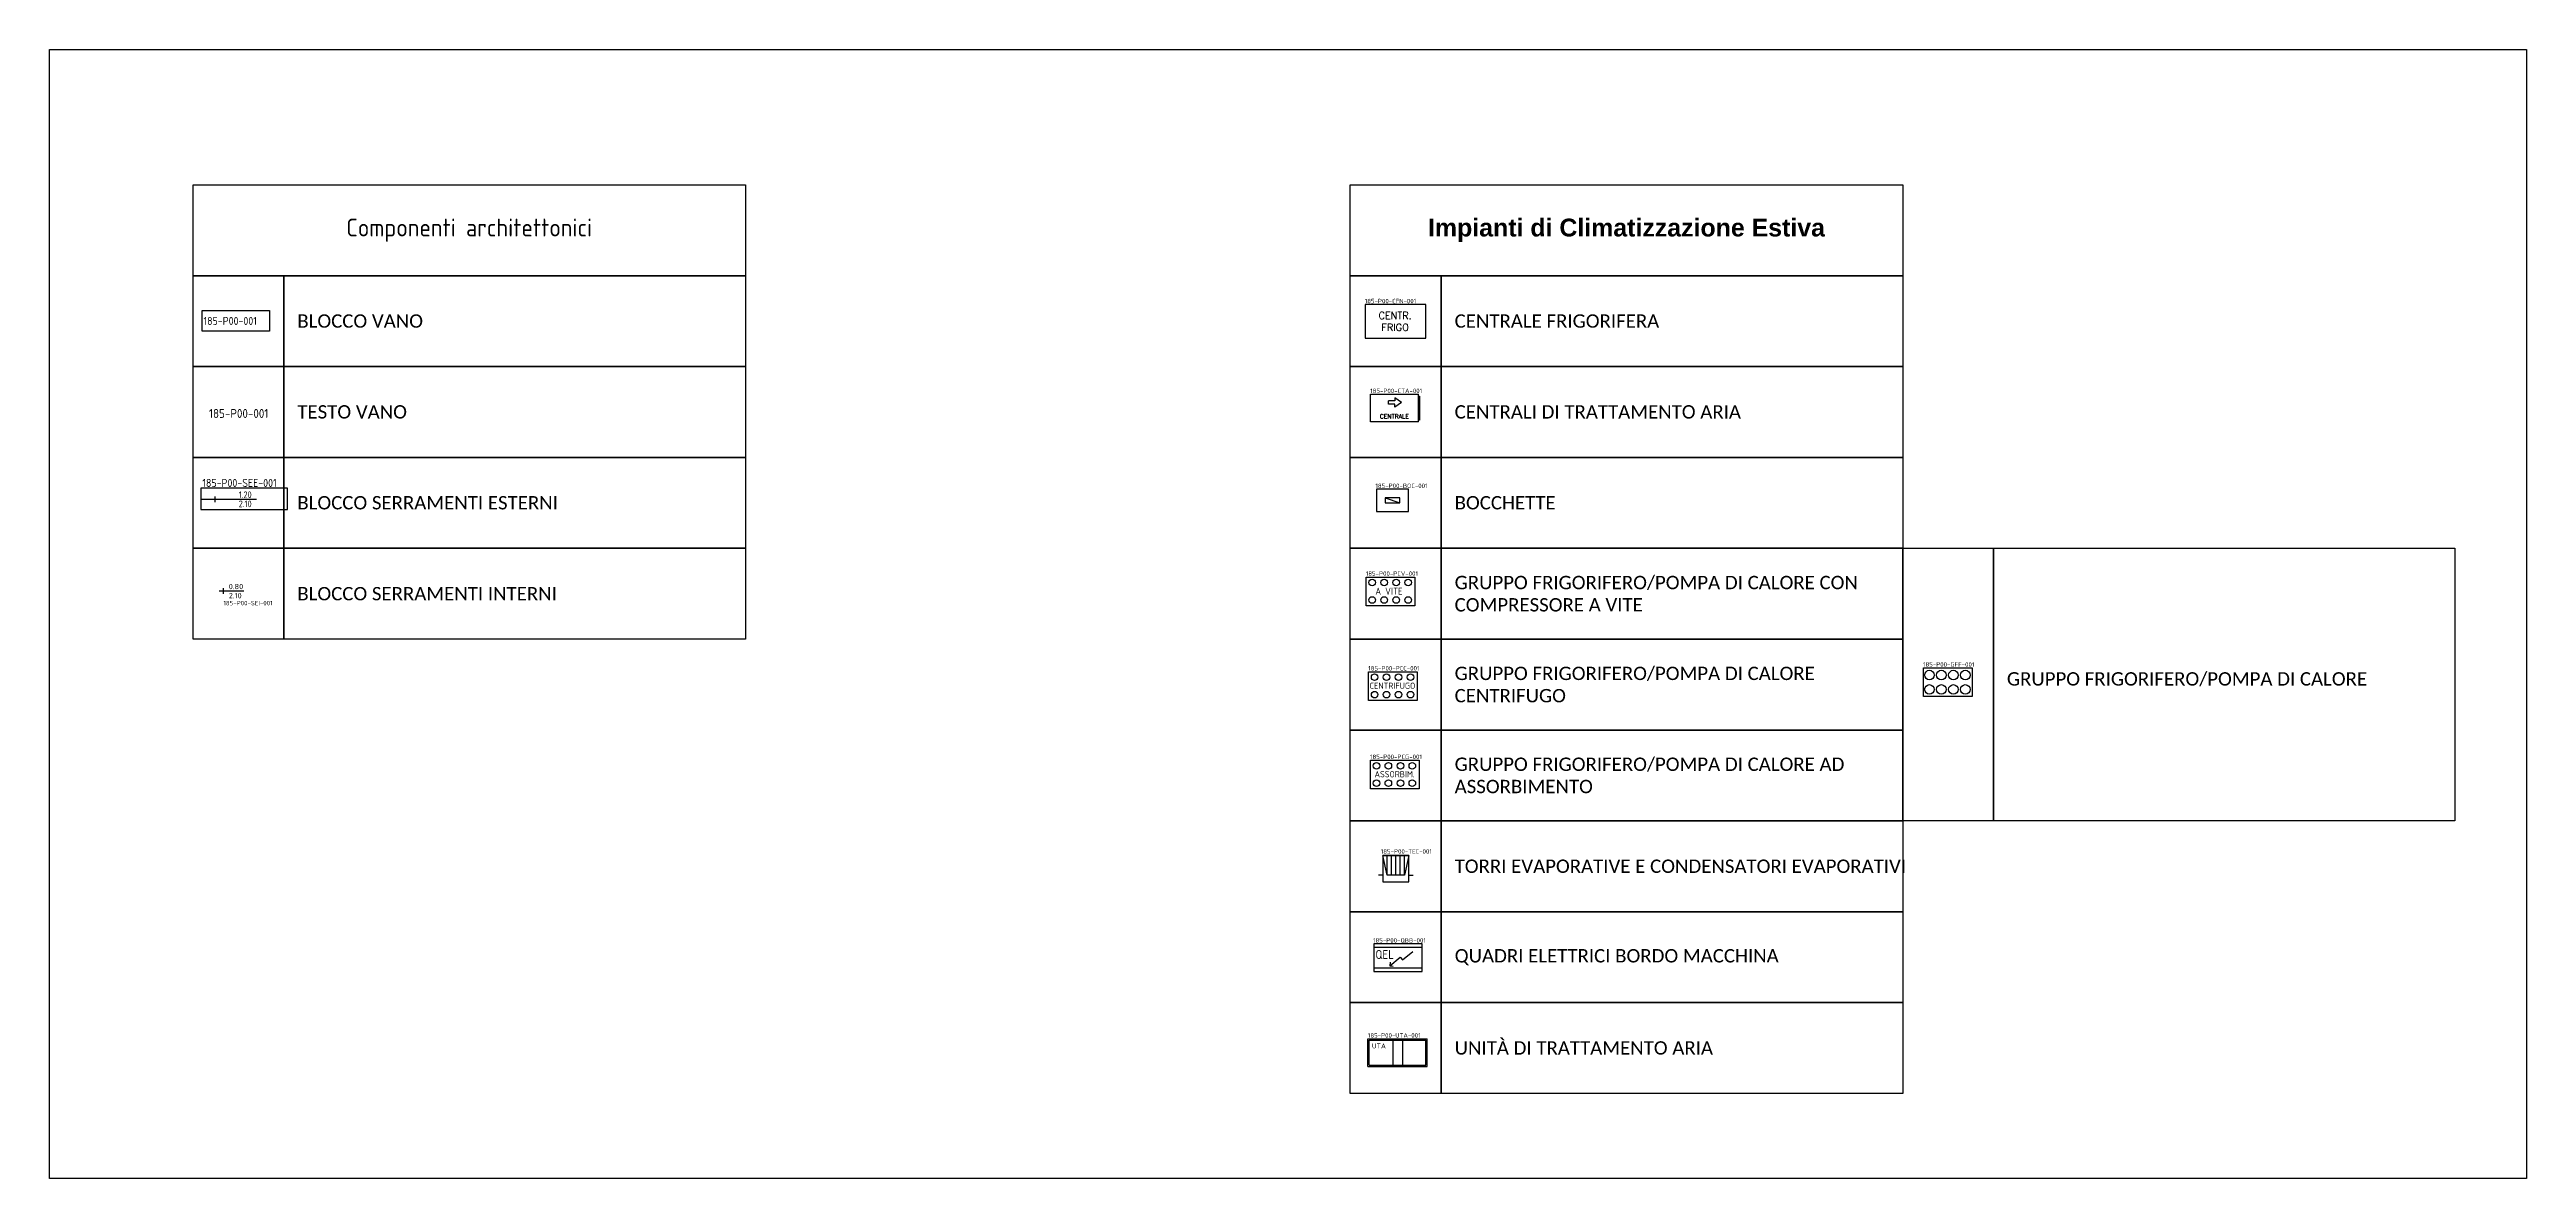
# Model space of a CAD drawing. Header units: millimetres. Extents: x -605.1 to -535.8, y -486.8 to -421.1.
# Drawn here: x -587.55 to -559.75, y -433.76 to -421.09 of the extents above; entities that cross this region are included whole.
import ezdxf
from ezdxf.enums import TextEntityAlignment as Align

# ---------------------------------------------------------------- set-up
doc = ezdxf.new("R2010")
doc.units = ezdxf.units.MM
doc.linetypes.add('TRATTEGGIATA', pattern=[0.75, 0.5, -0.25])
for name, color, linetype in [('00_Legenda-Linee', 7, 'Continuous'), ('A-Infissi', 154, 'Continuous'), ('A-Testo', 7, 'Continuous'), ('I-Impianti Climatizzazione Estiva', 40, 'Continuous'), ('Z-RM', 5, 'Continuous'), ('Z-RMBK', 6, 'Continuous'), ('Z-RMTXT', 1, 'Continuous')]:
    doc.layers.add(name, color=color, linetype=linetype)
doc.styles.get("Standard").update_dxf_attribs({"font": 'isocp.shx'})

msp = doc.modelspace()

# ---------------------------------------------------------------- texts
for s, insert, char_height, width, attachment_point in [('Componenti architettonici', (-582.844, -423.119), 0.2, 6.19909, 5), ('\\pxi0,l1;{\\fCalibri|b0|i0|c1|p0;BLOCCO VANO}', (-584.923, -424.139), 0.15, 5.17894, 4), ('\\pxi0,l1;{\\fCalibri|b0|i0|c1|p0;TESTO VANO}', (-584.923, -425.159), 0.15, 5.17894, 4), ('\\pxi0,l1;{\\fCalibri|b0|i0|c1|p0;BLOCCO SERRAMENTI ESTERNI}', (-584.923, -426.179), 0.15, 5.17894, 4), ('\\pxi0,l1;{\\fCalibri|b0|i0|c1|p0;BOCCHETTE}', (-571.933, -426.179), 0.15, 5.17894, 4), ('\\pxi0,l1;{\\fCalibri|b0|i0|c1|p0;BLOCCO SERRAMENTI INTERNI}', (-584.923, -427.2), 0.15, 5.17894, 4)]:
    msp.add_mtext(s, dxfattribs=dict(insert=insert, char_height=char_height, width=width, attachment_point=attachment_point))
at = {"layer": 'A-Testo'}
for s, insert, char_height, width, attachment_point in [('{\\fArial|b1|i0|c0|p34;Impianti di Climatizzazione Estiva}', (-569.854, -423.119), 0.2, 6.19909, 5), ('\\pxi0,l1;{\\fCalibri|b0|i0|c1|p0;CENTRALE FRIGORIFERA}', (-571.933, -424.139), 0.15, 5.17894, 4), ('\\pxi0,l1;{\\fCalibri|b0|i0|c1|p0;CENTRALI DI TRATTAMENTO ARIA}', (-571.933, -425.159), 0.15, 5.17894, 4), ('\\pxi0,l1;{\\fCalibri|b0|i0|c1|p0;GRUPPO FRIGORIFERO/POMPA DI CALORE CON COMPRESSORE A VITE}', (-571.933, -427.2), 0.15, 5.17894, 4), ('\\pxi0,l1;{\\fCalibri|b0|i0|c1|p0;GRUPPO FRIGORIFERO/POMPA DI CALORE CENTRIFUGO}', (-571.933, -428.22), 0.15, 5.17894, 4), ('\\pxi0,l1;{\\fCalibri|b0|i0|c1|p0;GRUPPO FRIGORIFERO/POMPA DI CALORE}', (-565.734, -428.161), 0.15, 5.17894, 4), ('\\pxi0,l1;{\\fCalibri|b0|i0|c1|p0;GRUPPO FRIGORIFERO/POMPA DI CALORE AD ASSORBIMENTO}', (-571.933, -429.24), 0.15, 5.17894, 4), ('\\pxi0,l1;{\\fCalibri|b0|i0|c1|p0;TORRI EVAPORATIVE E CONDENSATORI EVAPORATIVI}', (-571.933, -430.26), 0.15, 5.17894, 4), ('\\pxi0,l1;{\\fCalibri|b0|i0|c1|p0;QUADRI ELETTRICI BORDO MACCHINA}', (-571.933, -431.28), 0.15, 5.17894, 4), ('\\pxi0,l1;{\\fCalibri|b0|i0|c1|p0;UNITÀ DI TRATTAMENTO ARIA}', (-571.933, -432.3), 0.15, 5.17894, 4)]:
    msp.add_mtext(s, dxfattribs=dict(at, insert=insert, char_height=char_height, width=width, attachment_point=attachment_point))
at = {"layer": 'Z-RMTXT', "linetype": 'TRATTEGGIATA', "ltscale": 0.5}
msp.add_text('185-P00-001', height=0.1, dxfattribs=at).set_placement((-585.764, -425.226))

# ---------------------------------------------------------------- blocks, each defined once
blk = doc.blocks.new('BLOCCO_VANO')
blk.add_lwpolyline([(-0.378, 0.233), (0.378, 0.233), (0.378, 0), (-0.378, 0)], close=True)
blk.add_attdef('CODICE_LOCALE', (-0.364, 0.07), '', height=0.09)
at = {"flags": 1}
for tag, p in [('DESTINAZIONE_USO', (-0.366, -0.108)), ('PRESENZA_CONTROSOFFITTO', (-0.367, -0.265)), ('DENOMINAZIONE_VANO', (-0.364, -0.186)), ('FINITURA_PAVIMENTO', (-0.367, -0.353)), ('FINITURA_PARETE', (-0.367, -0.44)), ('FINITURA_SOFFITTO', (-0.365, -0.54)), ('ALTEZZA', (-0.364, -0.733)), ('SUPERFICIE', (-0.364, -0.831)), ('FOTO', (-0.362, -0.633)), ('VOLUME', (-0.365, -0.924)), ('PERIMETRO', (-0.359, -1.015))]:
    blk.add_attdef(tag, p, '', height=0.05, dxfattribs=at)
blk = doc.blocks.new('SERRAMENTI_INTERNI')
blk.add_line((0.001, 0.032), (0.001, -0.032))
blk.add_lwpolyline([(-0.044, 0), (0.231, 0)])
for tag, p in [('LARGHEZZA', (0.063, 0.05)), ('ALTEZZA', (0.063, -0.052))]:
    blk.add_attdef(tag, text='', height=0.06).set_placement(p, align=Align.MIDDLE_LEFT)
blk.add_attdef('CODICE', (0.003, -0.161), '', height=0.05)
at = {"flags": 1}
for tag, p in [('CODICE_LOCALE', (0.013, -0.298)), ('MATERIALE', (0.018, -0.395)), ('REI', (0.018, -0.49)), ('NOTE', (0.023, -0.597)), ('FOTO', (0.023, -0.683)), ('ATTRIBUTO_01', (0.028, -0.789)), ('ATTRIBUTO_02', (0.028, -0.875)), ('ATTRIBUTO_03', (0.028, -0.971)), ('ATTRIBUTO_04', (0.028, -1.057)), ('ATTRIBUTO_05', (0.028, -1.146)), ('ATTRIBUTO_06', (0.028, -1.231)), ('ATTRIBUTO_07', (0.028, -1.324)), ('ATTRIBUTO_08', (0.028, -1.409)), ('ATTRIBUTO_09', (0.028, -1.5)), ('ATTRIBUTO_10', (0.028, -1.586))]:
    blk.add_attdef(tag, p, '', height=0.05, dxfattribs=at)
blk = doc.blocks.new('CENTRALE_FRIGO')
blk.add_lwpolyline([(-0.341, 0), (0.341, 0), (0.341, 0.38), (-0.341, 0.38)], close=True)
at = {"insert": (-0.003, 0.189), "char_height": 0.08, "width": 0.4804, "attachment_point": 5}
blk.add_mtext('{\\Fromans|c0;CENTR. FRIGO}', dxfattribs=at)
blk.add_attdef('CODICE', (-0.344, 0.393), '', height=0.05)
at = {"flags": 1}
for tag, p in [('NOTE', (-0.344, -0.216)), ('FOTO', (-0.345, -0.303)), ('CODICE_LOCALE', (-0.343, -0.137)), ('MARCA', (-0.344, -0.391)), ('MODELLO', (-0.344, -0.482)), ('TIPO', (-0.341, -0.569)), ('STATO_CONSERVAZIONE', (-0.337, -0.759)), ('DENOMINAZIONE_APPARATO', (-0.333, -0.658)), ('GC', (-0.327, -0.853)), ('VCT', (-0.327, -1.02)), ('VCL', (-0.327, -1.107)), ('GF', (-0.327, -0.94)), ('VSAN', (-0.327, -1.195)), ('VCC', (-0.327, -1.285)), ('ATTRIBUTO_01', (-0.327, -1.39)), ('ATTRIBUTO_02', (-0.327, -1.476)), ('ATTRIBUTO_03', (-0.327, -1.572)), ('ATTRIBUTO_04', (-0.327, -1.658)), ('ATTRIBUTO_05', (-0.327, -1.747)), ('ATTRIBUTO_06', (-0.327, -1.832)), ('ATTRIBUTO_07', (-0.327, -1.925)), ('ATTRIBUTO_08', (-0.327, -2.01)), ('ATTRIBUTO_09', (-0.327, -2.101)), ('ATTRIBUTO_10', (-0.327, -2.187))]:
    blk.add_attdef(tag, p, '', height=0.05, dxfattribs=at)
blk = doc.blocks.new('CENTRALE_TRATTAMENTO_ARIA')
for p, q in [((-0.27, 0.31), (0.27, 0.31)), ((-0.27, 0), (-0.27, 0.31)), ((0.27, 0), (0.27, 0.31)), ((0.27, 0.29), (0.28, 0.29)), ((0.28, 0.29), (0.28, 0.02)), ((0.27, 0), (-0.27, 0)), ((-0.07, 0.199), (-0.07, 0.237)), ((0.002, 0.237), (-0.07, 0.237)), ((0.002, 0.199), (-0.07, 0.199)), ((0.002, 0.271), (0.002, 0.237)), ((0.079, 0.218), (0.002, 0.271)), ((0.079, 0.218), (0.002, 0.165)), ((0.002, 0.165), (0.002, 0.199)), ((0.28, 0.02), (0.27, 0.02))]:
    blk.add_line(p, q)
at = {"insert": (-0.002, 0.062), "char_height": 0.05, "width": 0.4804, "attachment_point": 5}
blk.add_mtext('{\\Fromans|c0;CENTRALE}', dxfattribs=at)
blk.add_attdef('CODICE', (-0.274, 0.324), '', height=0.05)
at = {"flags": 1}
for tag, p in [('NOTE', (-0.259, -0.19)), ('FOTO', (-0.259, -0.277)), ('CODICE_LOCALE', (-0.257, -0.111)), ('MARCA', (-0.258, -0.365)), ('MODELLO', (-0.258, -0.455)), ('TIPO', (-0.255, -0.543)), ('STATO_CONSERVAZIONE', (-0.251, -0.733)), ('DENOMINAZIONE_APPARATO', (-0.248, -0.632)), ('GC', (-0.241, -0.827)), ('VCT', (-0.241, -0.994)), ('VCL', (-0.241, -1.081)), ('GF', (-0.241, -0.914)), ('VSAN', (-0.241, -1.169)), ('VCC', (-0.241, -1.259)), ('ATTRIBUTO_01', (-0.241, -1.364)), ('ATTRIBUTO_02', (-0.241, -1.45)), ('ATTRIBUTO_03', (-0.241, -1.546)), ('ATTRIBUTO_04', (-0.241, -1.632)), ('ATTRIBUTO_05', (-0.241, -1.721)), ('ATTRIBUTO_06', (-0.241, -1.806)), ('ATTRIBUTO_07', (-0.241, -1.899)), ('ATTRIBUTO_08', (-0.241, -1.984)), ('ATTRIBUTO_09', (-0.241, -2.075)), ('ATTRIBUTO_10', (-0.241, -2.161))]:
    blk.add_attdef(tag, p, '', height=0.05, dxfattribs=at)
blk = doc.blocks.new('BOCCHETTE')
blk.add_line((-0.083, 0.153), (0.083, 0.097))
for points in [[(-0.181, 0), (0.181, 0), (0.181, 0.25), (-0.181, 0.25)], [(-0.083, 0.097), (0.083, 0.097), (0.083, 0.153), (-0.083, 0.153)]]:
    blk.add_lwpolyline(points, close=True)
blk.add_attdef('CODICE', (-0.192, 0.262), '', height=0.05)
at = {"flags": 1}
for tag, p in [('NOTE', (-0.182, -0.324)), ('CODICE_LOCALE', (-0.18, -0.23)), ('DENOMINAZIONE_APPARATO', (-0.179, -0.133)), ('GC', (-0.184, -0.502)), ('GF', (-0.184, -0.589)), ('SUPERFICIE', (-0.181, -0.418)), ('VCT', (-0.184, -0.669)), ('VCL', (-0.184, -0.756)), ('VSAN', (-0.184, -0.844)), ('VCC', (-0.184, -0.934)), ('ATTRIBUTO_01', (-0.184, -1.039)), ('ATTRIBUTO_02', (-0.184, -1.125)), ('ATTRIBUTO_03', (-0.184, -1.221)), ('ATTRIBUTO_04', (-0.184, -1.307)), ('ATTRIBUTO_05', (-0.184, -1.396)), ('ATTRIBUTO_06', (-0.184, -1.481)), ('ATTRIBUTO_07', (-0.184, -1.574)), ('ATTRIBUTO_08', (-0.184, -1.659)), ('ATTRIBUTO_09', (-0.184, -1.75)), ('ATTRIBUTO_10', (-0.184, -1.836))]:
    blk.add_attdef(tag, p, '', height=0.05, dxfattribs=at)
blk = doc.blocks.new('GFR_VITE')
blk.add_lwpolyline([(-0.273, 0.322), (0.273, 0.322), (0.273, 0), (-0.273, 0)], close=True)
for centre in [(-0.205, 0.261), (-0.071, 0.261), (0.064, 0.261), (0.198, 0.261), (-0.205, 0.065), (-0.071, 0.065), (0.064, 0.065), (0.198, 0.065)]:
    blk.add_circle(centre, 0.0369)
at = {"insert": (-0.017, 0.163), "char_height": 0.08, "width": 0.4804, "attachment_point": 5}
blk.add_mtext('{\\Fisocp.shx|c228;A VITE}', dxfattribs=at)
blk.add_attdef('CODICE', (-0.277, 0.336), '', height=0.05)
at = {"flags": 1}
for tag, p in [('CODICE_LOCALE', (-0.27, -0.113)), ('DENOMINAZIONE_APPARATO', (-0.268, -0.192)), ('UTENZA_SERVITA', (-0.265, -0.276)), ('NOTE', (-0.259, -0.362)), ('FOTO', (-0.259, -0.452)), ('MARCA', (-0.255, -0.532)), ('ANNO_COSTRUZIONE_INSTALLAZIONE', (-0.262, -0.795)), ('TIPO', (-0.259, -0.706)), ('MODELLO', (-0.251, -0.619)), ('STATO_CONSERVAZIONE', (-0.257, -0.898)), ('POTENZIALITA', (-0.255, -0.999)), ('UNITA_MISURA_POTENZA', (-0.251, -1.086)), ('CODICE_STORICO', (-0.247, -1.185)), ('GC', (-0.24, -1.377)), ('MATRICOLA', (-0.239, -1.284)), ('VCT', (-0.24, -1.545)), ('VCL', (-0.24, -1.632)), ('GF', (-0.24, -1.465)), ('VSAN', (-0.24, -1.72)), ('VCC', (-0.24, -1.81)), ('ATTRIBUTO_01', (-0.231, -1.899)), ('ATTRIBUTO_02', (-0.231, -1.985)), ('ATTRIBUTO_03', (-0.231, -2.081)), ('ATTRIBUTO_04', (-0.231, -2.167)), ('ATTRIBUTO_05', (-0.231, -2.256)), ('ATTRIBUTO_06', (-0.231, -2.341)), ('ATTRIBUTO_07', (-0.231, -2.434)), ('ATTRIBUTO_08', (-0.231, -2.519)), ('ATTRIBUTO_09', (-0.231, -2.61)), ('ATTRIBUTO_10', (-0.231, -2.696))]:
    blk.add_attdef(tag, p, '', height=0.05, dxfattribs=at)
blk = doc.blocks.new('GFR_CENTRIFUGO')
blk.add_lwpolyline([(-0.273, 0.322), (0.273, 0.322), (0.273, 0), (-0.273, 0)], close=True)
for centre in [(-0.205, 0.261), (-0.071, 0.261), (0.064, 0.261), (0.198, 0.261), (-0.205, 0.065), (-0.071, 0.065), (0.064, 0.065), (0.198, 0.065)]:
    blk.add_circle(centre, 0.0369)
at = {"insert": (-0.005, 0.165), "char_height": 0.07, "width": 0.4804, "attachment_point": 5}
blk.add_mtext('CENTRIFUGO', dxfattribs=at)
blk.add_attdef('CODICE', (-0.277, 0.336), '', height=0.05)
at = {"flags": 1}
for tag, p in [('CODICE_LOCALE', (-0.272, -0.078)), ('DENOMINAZIONE_APPARATO', (-0.27, -0.157)), ('UTENZA_SERVITA', (-0.267, -0.241)), ('NOTE', (-0.261, -0.327)), ('FOTO', (-0.261, -0.417)), ('MARCA', (-0.257, -0.497)), ('MODELLO', (-0.253, -0.584)), ('ANNO_COSTRUZIONE_INSTALLAZIONE', (-0.264, -0.76)), ('TIPO', (-0.261, -0.671)), ('STATO_CONSERVAZIONE', (-0.259, -0.863)), ('POTENZIALITA', (-0.257, -0.964)), ('UNITA_MISURA_POTENZA', (-0.253, -1.051)), ('CODICE_STORICO', (-0.25, -1.15)), ('GC', (-0.243, -1.342)), ('GF', (-0.243, -1.43)), ('MATRICOLA', (-0.242, -1.249)), ('VCT', (-0.243, -1.51)), ('VCL', (-0.243, -1.597)), ('VSAN', (-0.243, -1.685)), ('VCC', (-0.243, -1.775)), ('ATTRIBUTO_01', (-0.233, -1.864)), ('ATTRIBUTO_02', (-0.233, -1.95)), ('ATTRIBUTO_03', (-0.233, -2.046)), ('ATTRIBUTO_04', (-0.233, -2.132)), ('ATTRIBUTO_05', (-0.233, -2.221)), ('ATTRIBUTO_06', (-0.233, -2.306)), ('ATTRIBUTO_07', (-0.233, -2.399)), ('ATTRIBUTO_08', (-0.233, -2.484)), ('ATTRIBUTO_09', (-0.233, -2.575)), ('ATTRIBUTO_10', (-0.233, -2.661))]:
    blk.add_attdef(tag, p, '', height=0.05, dxfattribs=at)
blk = doc.blocks.new('GFR_ASSORBIMENTO')
blk.add_lwpolyline([(-0.273, 0.322), (0.273, 0.322), (0.273, 0), (-0.273, 0)], close=True)
for centre in [(-0.205, 0.261), (-0.071, 0.261), (0.064, 0.261), (0.198, 0.261), (-0.205, 0.065), (-0.071, 0.065), (0.064, 0.065), (0.198, 0.065)]:
    blk.add_circle(centre, 0.0369)
at = {"insert": (-0.001, 0.166), "char_height": 0.07, "width": 0.4804, "attachment_point": 5}
blk.add_mtext('ASSORBIM.', dxfattribs=at)
blk.add_attdef('CODICE', (-0.277, 0.336), '', height=0.05)
at = {"flags": 1}
for tag, p in [('CODICE_LOCALE', (-0.271, -0.071)), ('DENOMINAZIONE_APPARATO', (-0.27, -0.15)), ('UTENZA_SERVITA', (-0.266, -0.234)), ('NOTE', (-0.26, -0.32)), ('FOTO', (-0.26, -0.41)), ('MARCA', (-0.257, -0.49)), ('MODELLO', (-0.253, -0.577)), ('ANNO_COSTRUZIONE_INSTALLAZIONE', (-0.264, -0.753)), ('TIPO', (-0.26, -0.665)), ('STATO_CONSERVAZIONE', (-0.259, -0.856)), ('POTENZIALITA', (-0.257, -0.957)), ('UNITA_MISURA_POTENZA', (-0.253, -1.044)), ('CODICE_STORICO', (-0.249, -1.143)), ('GC', (-0.242, -1.335)), ('GF', (-0.242, -1.423)), ('MATRICOLA', (-0.241, -1.242)), ('VCT', (-0.242, -1.503)), ('VCL', (-0.242, -1.59)), ('VSAN', (-0.242, -1.678)), ('VCC', (-0.242, -1.768)), ('ATTRIBUTO_01', (-0.232, -1.858)), ('ATTRIBUTO_02', (-0.232, -1.943)), ('ATTRIBUTO_03', (-0.232, -2.039)), ('ATTRIBUTO_04', (-0.232, -2.125)), ('ATTRIBUTO_05', (-0.232, -2.214)), ('ATTRIBUTO_06', (-0.232, -2.299)), ('ATTRIBUTO_07', (-0.232, -2.392)), ('ATTRIBUTO_08', (-0.232, -2.477)), ('ATTRIBUTO_09', (-0.232, -2.568)), ('ATTRIBUTO_10', (-0.232, -2.654))]:
    blk.add_attdef(tag, p, '', height=0.05, dxfattribs=at)
blk = doc.blocks.new('GRUFRIGO')
blk.add_lwpolyline([(-0.273, 0.322), (0.273, 0.322), (0.273, 0), (-0.273, 0)], close=True)
for centre in [(-0.205, 0.242), (-0.071, 0.242), (0.064, 0.242), (0.198, 0.242), (-0.205, 0.081), (-0.071, 0.081), (0.064, 0.081), (0.198, 0.081)]:
    blk.add_circle(centre, 0.0536)
blk.add_attdef('CODICE', (-0.277, 0.336), '', height=0.05)
at = {"flags": 1}
for tag, p in [('TAGLIA', (-0.273, -0.084)), ('CODICE_LOCALE', (-0.268, -0.154)), ('DENOMINAZIONE_APPARATO', (-0.266, -0.233)), ('UTENZA_SERVITA', (-0.263, -0.317)), ('NOTE', (-0.257, -0.403)), ('FOTO', (-0.257, -0.494)), ('MARCA', (-0.253, -0.573)), ('ANNO_COSTRUZIONE_INSTALLAZIONE', (-0.26, -0.836)), ('TIPO', (-0.257, -0.748)), ('MODELLO', (-0.249, -0.66)), ('STATO_CONSERVAZIONE', (-0.255, -0.939)), ('POTENZIALITA', (-0.253, -1.04)), ('UNITA_MISURA_POTENZA', (-0.249, -1.128)), ('CODICE_STORICO', (-0.245, -1.226)), ('GC', (-0.238, -1.418)), ('MATRICOLA', (-0.237, -1.325)), ('VCT', (-0.238, -1.586)), ('VCL', (-0.238, -1.673)), ('GF', (-0.238, -1.506)), ('VSAN', (-0.238, -1.761)), ('VCC', (-0.238, -1.851)), ('ATTRIBUTO_01', (-0.229, -1.941)), ('ATTRIBUTO_02', (-0.229, -2.026)), ('ATTRIBUTO_03', (-0.229, -2.122)), ('ATTRIBUTO_04', (-0.229, -2.208)), ('ATTRIBUTO_05', (-0.229, -2.297)), ('ATTRIBUTO_06', (-0.229, -2.382)), ('ATTRIBUTO_07', (-0.229, -2.475)), ('ATTRIBUTO_08', (-0.229, -2.561)), ('ATTRIBUTO_09', (-0.228, -2.651)), ('ATTRIBUTO_10', (-0.228, -2.737))]:
    blk.add_attdef(tag, p, '', height=0.05, dxfattribs=at)
blk = doc.blocks.new('TORAFFRED')
for points in [[(-0.147, 0), (0.147, 0), (0.147, 0.294), (-0.147, 0.294)], [(-0.147, 0.294), (0.147, 0.294), (0.098, 0.074), (-0.098, 0.074)]]:
    blk.add_lwpolyline(points, close=True)
for points in [[(-0.098, 0.074), (-0.098, 0.294)], [(-0.049, 0.074), (-0.049, 0.294)], [(0, 0.074), (0, 0.294)], [(0.049, 0.074), (0.049, 0.294)], [(0.098, 0.074), (0.098, 0.294)], [(-0.147, 0.074), (-0.196, 0.074)], [(0.147, 0.074), (0.196, 0.074)]]:
    blk.add_lwpolyline(points)
blk.add_attdef('CODICE', (-0.169, 0.315), '', height=0.05)
at = {"flags": 1}
for tag, p in [('CODICE_LOCALE', (-0.147, -0.112)), ('NOTE', (-0.139, -0.278)), ('DENOMINAZIONE_APPARATO', (-0.134, -0.197)), ('MARCA', (-0.143, -0.453)), ('FOTO', (-0.139, -0.369)), ('MODELLO', (-0.139, -0.543)), ('TIPO', (-0.151, -0.627)), ('ANNO_COSTRUZIONE_INSTALLAZIONE', (-0.146, -0.713)), ('STATO_CONSERVAZIONE', (-0.136, -0.81)), ('UNITA_MISURA_POTENZA', (-0.124, -0.999)), ('PORTATA', (-0.123, -1.099)), ('POTENZIALITA', (-0.12, -0.907)), ('VCT', (-0.124, -1.356)), ('GC', (-0.124, -1.188)), ('GF', (-0.124, -1.275)), ('VCL', (-0.124, -1.442)), ('VSAN', (-0.124, -1.53)), ('VCC', (-0.124, -1.621)), ('ATTRIBUTO_01', (-0.123, -1.714)), ('ATTRIBUTO_02', (-0.123, -1.799)), ('ATTRIBUTO_03', (-0.123, -1.896)), ('ATTRIBUTO_04', (-0.123, -1.981)), ('ATTRIBUTO_05', (-0.123, -2.07)), ('ATTRIBUTO_06', (-0.123, -2.155)), ('ATTRIBUTO_07', (-0.123, -2.248)), ('ATTRIBUTO_08', (-0.123, -2.334)), ('ATTRIBUTO_09', (-0.123, -2.425)), ('ATTRIBUTO_10', (-0.123, -2.51))]:
    blk.add_attdef(tag, p, '', height=0.05, dxfattribs=at)
blk = doc.blocks.new('QUADELETTRICO_E')
at = {"color": 0, "linetype": 'ByBlock'}
for p, q in [((-0.27, 0.309), (-0.27, 0)), ((0.27, 0.309), (-0.27, 0.309)), ((0.27, 0), (0.27, 0.309)), ((0.27, 0.27), (-0.27, 0.27)), ((-0.27, 0.039), (0.27, 0.039)), ((-0.27, 0), (0.27, 0))]:
    blk.add_line(p, q, dxfattribs=at)
for points in [[(-0.091, 0.064), (0.026, 0.159), (0.05, 0.13), (0.167, 0.224)], [(-0.087, 0.102), (-0.091, 0.064), (-0.054, 0.06)]]:
    blk.add_lwpolyline(points)
at = {"insert": (-0.253, 0.24), "char_height": 0.1, "attachment_point": 1}
blk.add_mtext_dynamic_manual_height_columns('{\\Fisocp.shx|c228;QEL}', width=0.39664, gutter_width=0.5, heights=[0], dxfattribs=at)
blk.add_attdef('CODICE', (-0.28, 0.323), '', height=0.05)
at = {"flags": 1}
for tag, p in [('CODICE_LOCALE', (-0.274, -0.088)), ('DENOMINAZIONE_APPARATO', (-0.274, -0.172)), ('NOTE', (-0.273, -0.258)), ('MODELLO', (-0.274, -0.535)), ('FOTO', (-0.266, -0.349)), ('MARCA', (-0.266, -0.428)), ('ALIMENTAZIONE', (-0.282, -0.633)), ('GC', (-0.279, -0.828)), ('UTENZA_SERVITA', (-0.277, -0.732)), ('VCT', (-0.279, -0.996)), ('VCL', (-0.279, -1.083)), ('GF', (-0.279, -0.916)), ('VSAN', (-0.279, -1.17)), ('VCC', (-0.279, -1.261)), ('ATTRIBUTO_01', (-0.275, -1.359)), ('ATTRIBUTO_02', (-0.275, -1.445)), ('ATTRIBUTO_03', (-0.275, -1.541)), ('ATTRIBUTO_04', (-0.275, -1.627)), ('ATTRIBUTO_05', (-0.275, -1.716)), ('ATTRIBUTO_06', (-0.275, -1.801)), ('ATTRIBUTO_07', (-0.275, -1.894)), ('ATTRIBUTO_08', (-0.275, -1.979)), ('ATTRIBUTO_09', (-0.275, -2.07)), ('ATTRIBUTO_10', (-0.275, -2.156))]:
    blk.add_attdef(tag, p, '', height=0.05, dxfattribs=at)
blk = doc.blocks.new('UTA')
for p, q in [((-0.332, 0.309), (0.332, 0.309)), ((-0.332, 0.294), (-0.332, 0.309)), ((-0.332, 0.015), (-0.332, 0.293)), ((-0.319, 0.293), (0.319, 0.293)), ((-0.319, 0.015), (-0.319, 0.293)), ((-0.047, 0.015), (-0.047, 0.293)), ((0.06, 0.015), (0.06, 0.293)), ((0.319, 0.015), (0.319, 0.293)), ((0.332, 0.294), (0.332, 0.309)), ((0.332, 0.015), (0.332, 0.293)), ((-0.332, 0), (-0.332, 0.015)), ((-0.332, 0), (0.332, 0)), ((-0.319, 0.015), (0.319, 0.015)), ((0.332, 0), (0.332, 0.015))]:
    blk.add_line(p, q)
at = {"insert": (-0.287, 0.257), "char_height": 0.0557, "width": 0.15918, "attachment_point": 1}
blk.add_mtext('UTA', dxfattribs=at)
blk.add_attdef('CODICE', (-0.332, 0.323), '', height=0.05)
at = {"flags": 1}
for tag, p in [('CODICE_LOCALE', (-0.34, -0.141)), ('NOTE', (-0.34, -0.303)), ('DENOMINAZIONE_APPARATO', (-0.336, -0.213)), ('FOTO', (-0.34, -0.378)), ('MARCA', (-0.34, -0.458)), ('MODELLO', (-0.34, -0.537)), ('ANNO_COSTRUZIONE_INSTALLAZIONE', (-0.35, -0.691)), ('TIPO', (-0.346, -0.609)), ('STATO_CONSERVAZIONE', (-0.34, -0.797)), ('CODICE_STORICO', (-0.346, -0.895)), ('MATRICOLA', (-0.34, -0.995)), ('POTENZA_NOMINALE', (-0.333, -1.094)), ('UTENZA_SERVITA', (-0.331, -1.174)), ('PORTATA', (-0.308, -1.283)), ('GC', (-0.305, -1.4)), ('VCT', (-0.305, -1.568)), ('VCL', (-0.305, -1.655)), ('GF', (-0.305, -1.488)), ('VSAN', (-0.305, -1.743)), ('VCC', (-0.305, -1.833)), ('ATTRIBUTO_01', (-0.305, -1.938)), ('ATTRIBUTO_02', (-0.305, -2.024)), ('ATTRIBUTO_03', (-0.305, -2.12)), ('ATTRIBUTO_04', (-0.305, -2.205)), ('ATTRIBUTO_05', (-0.305, -2.294)), ('ATTRIBUTO_06', (-0.305, -2.38)), ('ATTRIBUTO_07', (-0.305, -2.473)), ('ATTRIBUTO_08', (-0.305, -2.558)), ('ATTRIBUTO_09', (-0.305, -2.649)), ('ATTRIBUTO_10', (-0.305, -2.734))]:
    blk.add_attdef(tag, p, '', height=0.05, dxfattribs=at)
blk = doc.blocks.new('SERRAMENTI_ESTERNI')
blk.add_line((0, 0.032), (0, -0.032))
blk.add_lwpolyline([(-0.157, -0.116), (0.816, -0.116), (0.816, 0.123), (-0.157, 0.123)], close=True)
blk.add_lwpolyline([(-0.157, 0), (0.466, 0)])
blk.add_attdef('CODICE', (-0.14, 0.138), '', height=0.09)
for tag, p in [('LARGHEZZA', (0.268, 0.05)), ('ALTEZZA', (0.268, -0.052))]:
    blk.add_attdef(tag, text='', height=0.075).set_placement(p, align=Align.MIDDLE_LEFT)
at = {"flags": 1}
for tag, p in [('CODICE_LOCALE', (-0.034, -0.374)), ('MATERIALE', (-0.028, -0.471)), ('NOTE', (-0.026, -0.56)), ('FOTO', (-0.026, -0.647)), ('ATTRIBUTO_01', (-0.021, -0.753)), ('ATTRIBUTO_02', (-0.021, -0.838)), ('ATTRIBUTO_03', (-0.021, -0.934)), ('ATTRIBUTO_04', (-0.021, -1.02)), ('ATTRIBUTO_05', (-0.021, -1.109)), ('ATTRIBUTO_06', (-0.021, -1.194)), ('ATTRIBUTO_07', (-0.021, -1.287)), ('ATTRIBUTO_08', (-0.021, -1.373)), ('ATTRIBUTO_09', (-0.021, -1.463)), ('ATTRIBUTO_10', (-0.021, -1.549))]:
    blk.add_attdef(tag, p, '', height=0.05, dxfattribs=at)

# ---------------------------------------------------------------- linework, layer by layer
at = {"layer": '00_Legenda-Linee', "ltscale": 50}
for points in [[(-585.943, -422.609), (-579.744, -422.609), (-579.744, -423.629), (-585.943, -423.629)], [(-572.954, -422.609), (-566.754, -422.609), (-566.754, -423.629), (-572.954, -423.629)], [(-584.923, -423.629), (-579.744, -423.629), (-579.744, -424.649), (-584.923, -424.649)], [(-571.933, -423.629), (-566.754, -423.629), (-566.754, -424.649), (-571.933, -424.649)], [(-584.923, -424.649), (-579.744, -424.649), (-579.744, -425.669), (-584.923, -425.669)], [(-571.933, -424.649), (-566.754, -424.649), (-566.754, -425.669), (-571.933, -425.669)], [(-584.923, -425.669), (-579.744, -425.669), (-579.744, -426.69), (-584.923, -426.69)], [(-571.933, -425.669), (-566.754, -425.669), (-566.754, -426.69), (-571.933, -426.69)], [(-584.923, -426.69), (-579.744, -426.69), (-579.744, -427.71), (-584.923, -427.71)], [(-571.933, -426.69), (-566.754, -426.69), (-566.754, -427.71), (-571.933, -427.71)], [(-565.734, -426.69), (-560.555, -426.69), (-560.555, -429.75), (-565.734, -429.75)], [(-571.933, -427.71), (-566.754, -427.71), (-566.754, -428.73), (-571.933, -428.73)], [(-571.933, -428.73), (-566.754, -428.73), (-566.754, -429.75), (-571.933, -429.75)], [(-571.933, -429.75), (-566.754, -429.75), (-566.754, -430.77), (-571.933, -430.77)], [(-571.933, -430.77), (-566.754, -430.77), (-566.754, -431.79), (-571.933, -431.79)], [(-571.933, -431.79), (-566.754, -431.79), (-566.754, -432.81), (-571.933, -432.81)]]:
    msp.add_lwpolyline(points, close=True, dxfattribs=at)
at = {"layer": '00_Legenda-Linee'}
for points in [[(-585.943, -423.629), (-584.923, -423.629), (-584.923, -424.649), (-585.943, -424.649)], [(-572.954, -423.629), (-571.933, -423.629), (-571.933, -424.649), (-572.954, -424.649)], [(-585.943, -424.649), (-584.923, -424.649), (-584.923, -425.669), (-585.943, -425.669)], [(-572.954, -424.649), (-571.933, -424.649), (-571.933, -425.669), (-572.954, -425.669)], [(-585.943, -425.669), (-584.923, -425.669), (-584.923, -426.69), (-585.943, -426.69)], [(-572.954, -425.669), (-571.933, -425.669), (-571.933, -426.69), (-572.954, -426.69)], [(-585.943, -426.69), (-584.923, -426.69), (-584.923, -427.71), (-585.943, -427.71)], [(-572.954, -426.69), (-571.933, -426.69), (-571.933, -427.71), (-572.954, -427.71)], [(-566.754, -426.69), (-565.734, -426.69), (-565.734, -429.75), (-566.754, -429.75)], [(-572.954, -427.71), (-571.933, -427.71), (-571.933, -428.73), (-572.954, -428.73)], [(-572.954, -428.73), (-571.933, -428.73), (-571.933, -429.75), (-572.954, -429.75)], [(-572.954, -429.75), (-571.933, -429.75), (-571.933, -430.77), (-572.954, -430.77)], [(-572.954, -430.77), (-571.933, -430.77), (-571.933, -431.79), (-572.954, -431.79)], [(-572.954, -431.79), (-571.933, -431.79), (-571.933, -432.81), (-572.954, -432.81)]]:
    msp.add_lwpolyline(points, close=True, dxfattribs=at)
at = {"layer": 'Z-RM'}
msp.add_lwpolyline([(-587.554, -421.09), (-559.753, -421.09), (-559.753, -433.765), (-587.554, -433.765)], close=True, dxfattribs=at)

# ---------------------------------------------------------------- block references
at = {"layer": 'A-Infissi'}
for name, p, values in [('SERRAMENTI_ESTERNI', (-585.699, -426.139), {'LARGHEZZA': '1.20', 'ALTEZZA': '2.10', 'CODICE': '185-P00-SEE-001'}), ('SERRAMENTI_INTERNI', (-585.605, -427.169), {'LARGHEZZA': '0.80', 'ALTEZZA': '2.10', 'CODICE': '185-P00-SEI-001'})]:
    msp.add_blockref(name, p, dxfattribs=at).add_auto_attribs(values)
at = {"layer": 'I-Impianti Climatizzazione Estiva'}
for name, p, values in [('CENTRALE_FRIGO', (-572.448, -424.332), {'CODICE': '185-P00-CFN-001'}), ('CENTRALE_TRATTAMENTO_ARIA', (-572.457, -425.271), {'CODICE': '185-P00-CTA-001'}), ('BOCCHETTE', (-572.48, -426.275), {'CODICE': '185-P00-BOC-001'}), ('GFR_VITE', (-572.503, -427.335), {'CODICE': '185-P00-PCV-001'}), ('GFR_CENTRIFUGO', (-572.476, -428.398), {'CODICE': '185-P00-PCC-001'}), ('GRUFRIGO', (-566.249, -428.355), {'CODICE': '185-P00-GFF-001'}), ('GFR_ASSORBIMENTO', (-572.456, -429.392), {'CODICE': '185-P00-PCG-001'}), ('TORAFFRED', (-572.443, -430.433), {'CODICE': '185-P00-TEC-001'}), ('QUADELETTRICO_E', (-572.419, -431.44), {'CODICE': '185-P00-QBB-001'}), ('UTA', (-572.425, -432.506), {'CODICE': '185-P00-UTA-001'})]:
    msp.add_blockref(name, p, dxfattribs=at).add_auto_attribs(values)
at = {"layer": 'Z-RMBK'}
msp.add_blockref('BLOCCO_VANO', (-585.462, -424.252), dxfattribs=at).add_auto_attribs({'CODICE_LOCALE': '185-P00-001'})

msp.set_redraw_order([(e.dxf.handle, doc.entitydb.next_handle()) for e in msp.query("TEXT MTEXT ATTDEF DIMENSION ARC_DIMENSION")])  # texts and dimensions are drawn at this point

doc.saveas('drawing.dxf')
